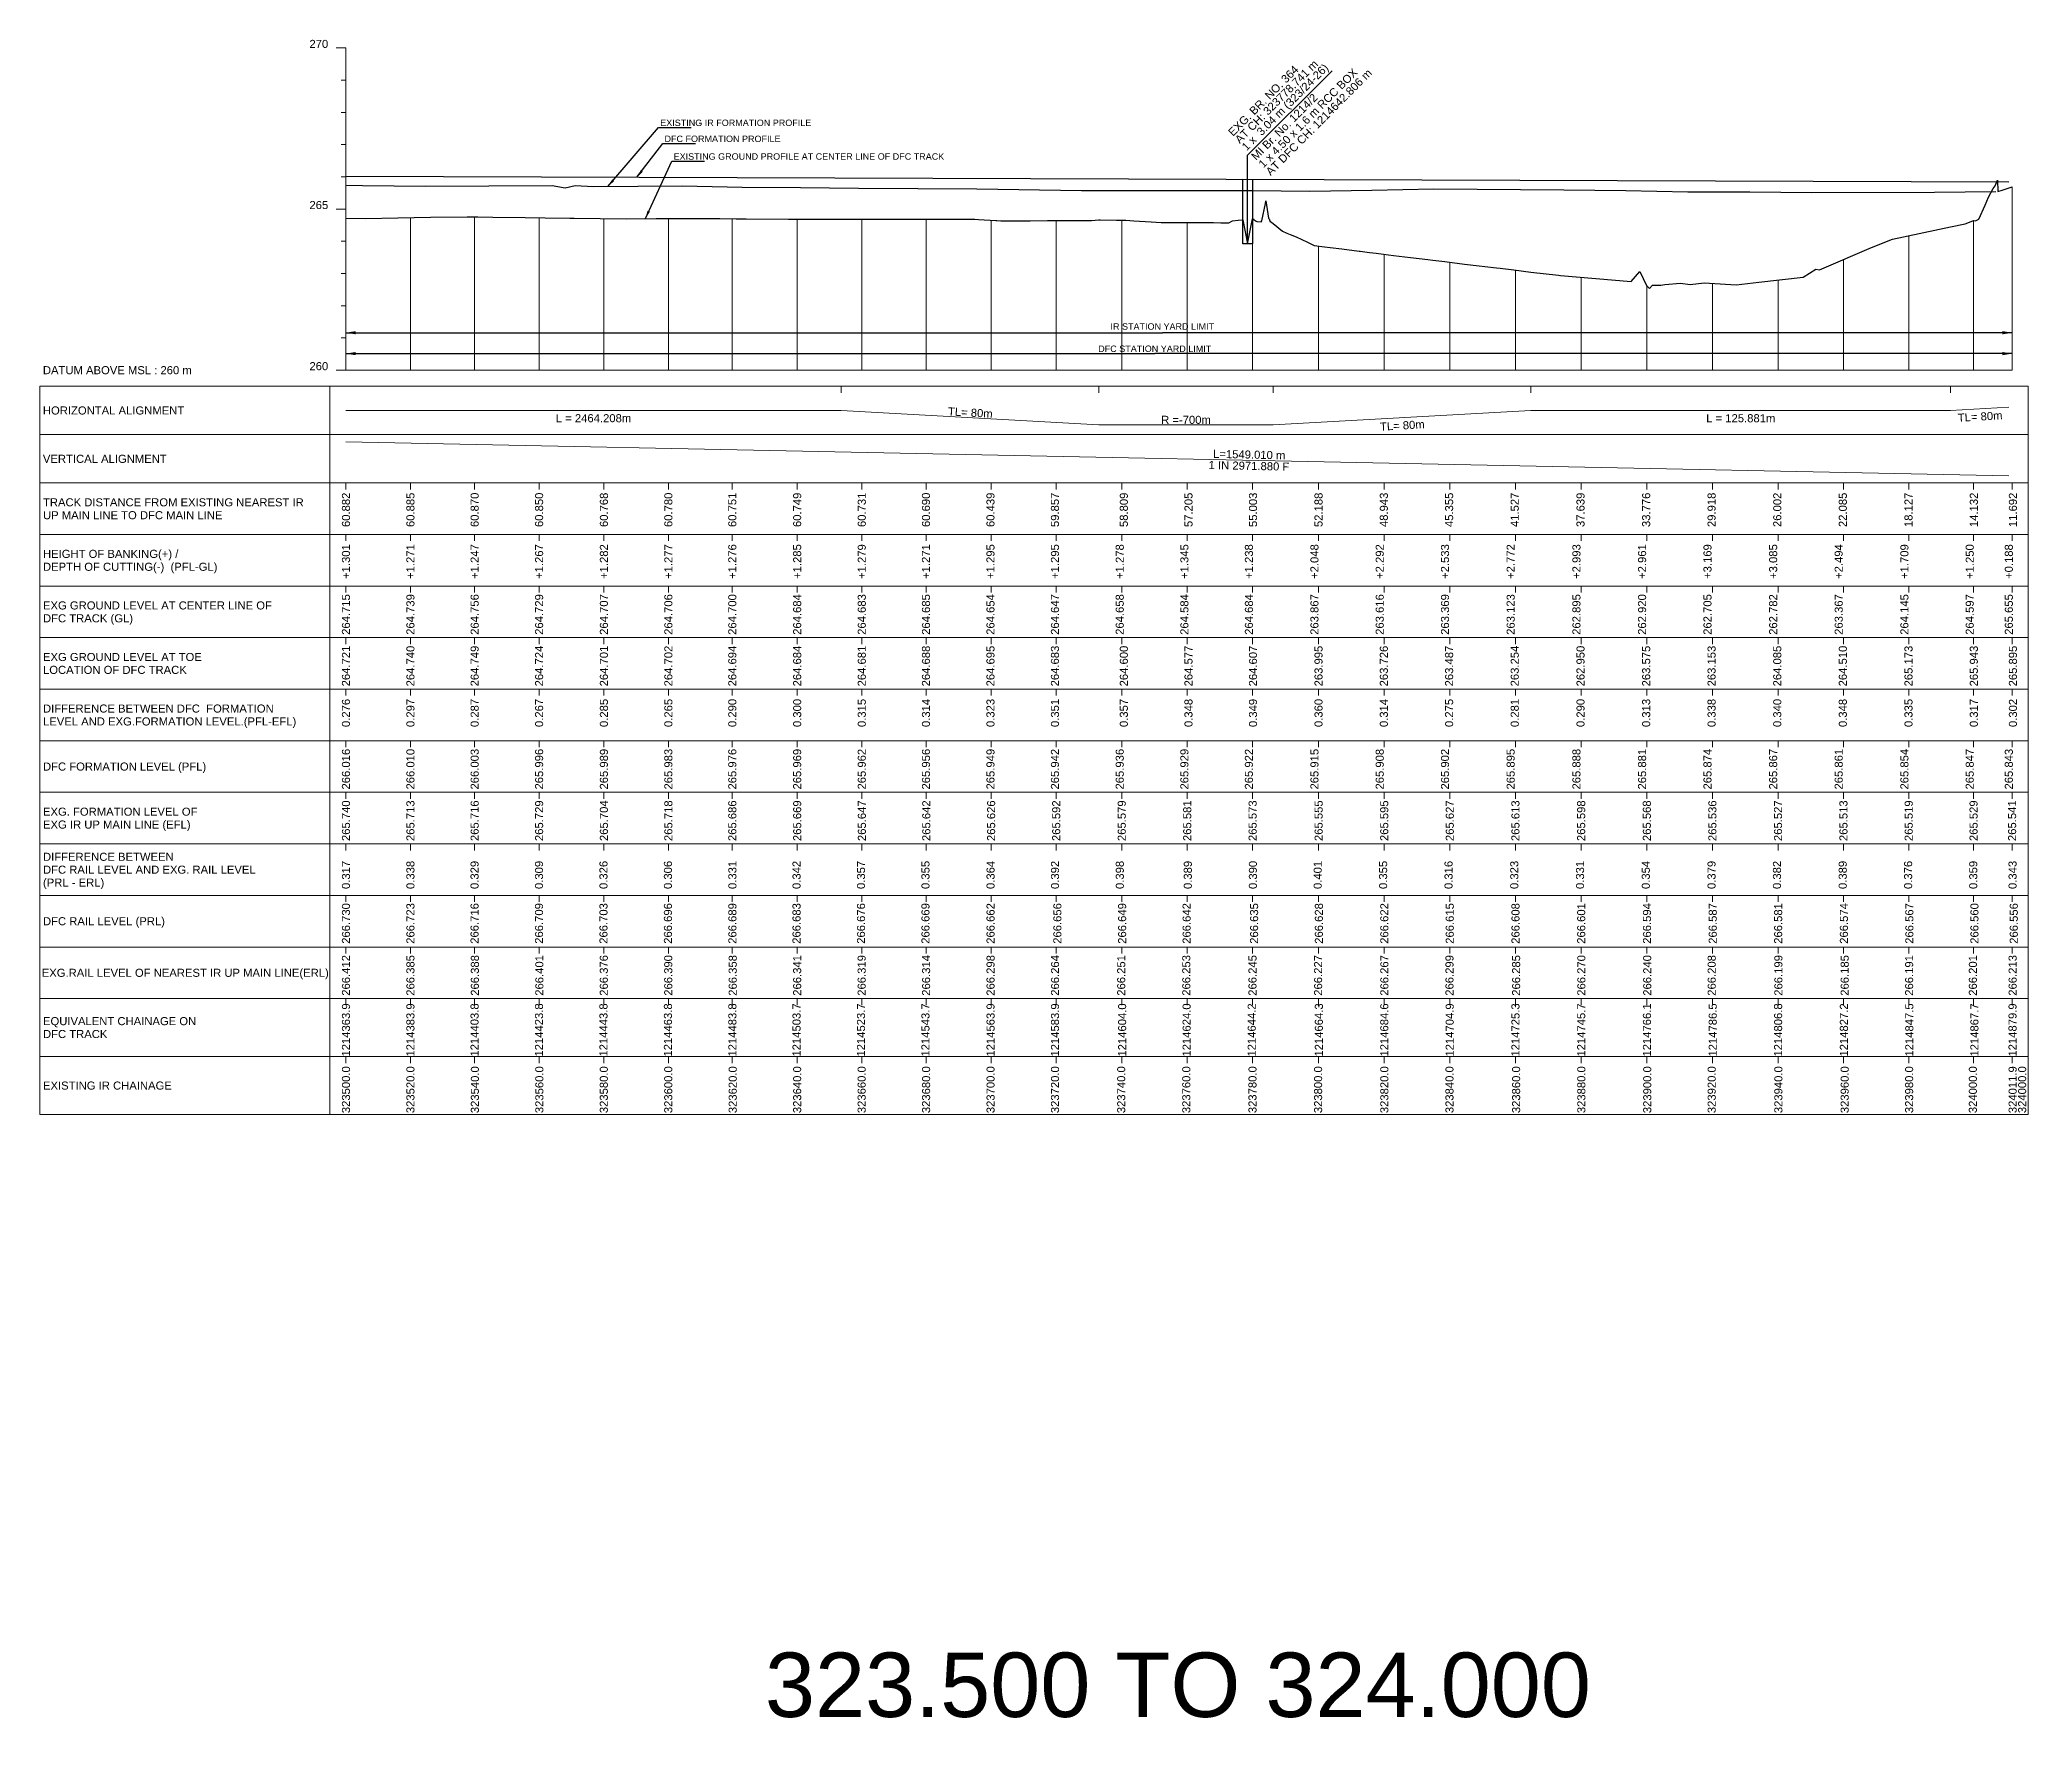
# Model space of a CAD drawing. Header units: metres. Extents: x 2905 to 23505, y -2719 to -1879.
# Drawn here: x 8905 to 9522, y -2428 to -1897 of the extents above; entities that cross this region are included whole.
import ezdxf
from ezdxf.enums import TextEntityAlignment as Align

# ---------------------------------------------------------------- set-up
doc = ezdxf.new("R2010")
doc.units = ezdxf.units.M
doc.header["$MEASUREMENT"] = 0
for name, color, linetype, lineweight in [('LS BRIDGE INDICATION', 10, 'Continuous', 30), ('LS CUT FILL', 10, 'Continuous', 0), ('LS DATUM', 7, 'Continuous', 0), ('LS DATUM X', 7, 'Continuous', 0), ('LS DATUM Y', 7, 'Continuous', 0), ('LS DIFF. EXG.RL & PRO. RL', 10, 'Continuous', 0), ('LS DIFF. PFL & EFL', 10, 'Continuous', 0), ('LS EXG FL', 7, 'Continuous', 0), ('LS EXG GL', 7, 'Continuous', 0), ('LS EXG GL AT PRO TOE', 7, 'Continuous', 0), ('LS EXG IR CH', 7, 'Continuous', 0), ('LS EXG RL', 7, 'Continuous', 0), ('LS EXG. FL', 7, 'Continuous', 0), ('LS EXG. GL', 7, 'Continuous', 0), ('LS EXG. GL AT PRO. TOE', 7, 'Continuous', 0), ('LS EXG. IR CH', 7, 'Continuous', 0), ('LS EXG. RL', 7, 'Continuous', 0), ('LS FRAME', 7, 'Continuous', 0), ('LS HORIZONTAL ALIGNMENT', 10, 'Continuous', 0), ('LS PFL-EFL', 10, 'Continuous', 0), ('LS PRL-ERL', 10, 'Continuous', 0), ('LS PRO FL', 10, 'Continuous', 0), ('LS PRO. CUT & FILL', 10, 'Continuous', 0), ('LS PRO. DFCC CH', 10, 'Continuous', 0), ('LS PRO. FL', 10, 'Continuous', 0), ('LS PRO. RL', 10, 'Continuous', 0), ('LS PROFILE EXG FL', 7, 'Continuous', 25), ('LS PROFILE EXG GL', 7, 'Continuous', 30), ('LS PROFILE PRO FL', 1, 'Continuous', 30), ('LS TICKS', 7, 'Continuous', 0), ('LS TRACK CENTER', 10, 'Continuous', 0), ("LS TRACK CENTER's", 10, 'Continuous', 0), ('LS VERTICAL ALIGNMENT', 10, 'Continuous', 0), ('Profile Grid', 7, 'Continuous', 0)]:
    doc.layers.add(name, color=color, linetype=linetype, lineweight=lineweight)
for name, color, linetype in [("LS BRIDGE'S", 7, 'Continuous'), ('ref text', 3, 'Continuous'), ('STATION YARD LIMIT IN LS', 7, 'Continuous')]:
    doc.layers.add(name, color=color, linetype=linetype)
doc.styles.get("Standard").update_dxf_attribs({"font": 'arial.ttf'})
doc.styles.add('Style-Arial', font='arial.ttf')
doc.styles.add('StyleArial', font='arial.ttf')
doc.dimstyles.get("Standard").update_dxf_attribs({"dimtxt": 5, "dimasz": 0.18, "dimexe": 0.18, "dimexo": 0.0625, "dimgap": 0.09, "dimtad": 0, "dimtih": 1, "dimtoh": 1, "dimdec": 4, "dimzin": 0, "dimdsep": 46, "dimtxsty": 'Standard', "dimcen": 0.09, "dimadec": 0, "dimazin": 0, "dimtfac": 1, "dimtdec": 4, "dimtofl": 0, "dimtmove": 0, "dimatfit": 3, "dimfxl": 1, "dimtolj": 1, "dimtzin": 0, "dimarcsym": 0})

msp = doc.modelspace()

# ---------------------------------------------------------------- texts
at = {"layer": "LS BRIDGE'S"}
for s, p in [('EXG. BR. NO. 364 ', (9275.23, -1927.6)), ('AT CH: 323778.741 m', (9277.34, -1929.85)), ('1 x  3.04 m (323/24-26)', (9279.44, -1932.11))]:
    msp.add_text(s, height=2.5, rotation=45.10341, dxfattribs=at).set_placement(p)
at = {"layer": "LS BRIDGE'S", "color": 10}
for s, p in [('1 x 4.50 x 1.6 m RCC BOX', (9284.65, -1937.43)), ('AT DFC CH: 1214642.806 m', (9286.92, -1939.8)), ('MI Br. No. 1214/2', (9282.38, -1935.06))]:
    msp.add_text(s, height=2.5, rotation=45.10341, dxfattribs=at).set_placement(p)
at = {"layer": 'LS CUT FILL', "color": 1, "lineweight": 0, "style": 'Style-Arial'}
for s, p in [('+1.301', (9000, -2054)), ('+1.271', (9020, -2054)), ('+1.247', (9039.93, -2054)), ('+1.267', (9059.93, -2054)), ('+1.282', (9080.03, -2054)), ('+1.277', (9100.03, -2054)), ('+1.276', (9119.87, -2054)), ('+1.285', (9140, -2054)), ('+1.279', (9160.04, -2054)), ('+1.271', (9179.96, -2054)), ('+1.295', (9199.97, -2054)), ('+1.295', (9219.98, -2054)), ('+1.278', (9240.08, -2054)), ('+1.345', (9260.14, -2054)), ('+1.238', (9280.16, -2054)), ('+2.048', (9300.49, -2054)), ('+2.292', (9320.75, -2054)), ('+2.533', (9341, -2054)), ('+2.772', (9361.37, -2054)), ('+2.993', (9381.78, -2054)), ('+2.961', (9402.15, -2054)), ('+3.169', (9422.44, -2054)), ('+3.085', (9442.82, -2054)), ('+2.494', (9463.15, -2054)), ('+1.709', (9483.54, -2054)), ('+1.250', (9503.81, -2054)), ('+0.188', (9515.94, -2054))]:
    msp.add_text(s, height=2.5, rotation=90, dxfattribs=at).set_placement(p, align=Align.MIDDLE_RIGHT)
at = {"layer": 'LS DATUM', "color": 7, "style": 'StyleArial'}
msp.add_text('DATUM ABOVE MSL : 260 m', height=2.5, rotation=0.00003, dxfattribs=at).set_placement((8905.97, -2000), align=Align.MIDDLE_LEFT)
at = {"layer": 'LS DATUM Y', "color": 7, "lineweight": 0, "style": 'Style-Arial'}
for s, p in [('270', (8994.5, -1900)), ('270', (8994.5, -1900)), ('265', (8994.5, -1950)), ('260', (8994.5, -2000))]:
    msp.add_text(s, height=2.5, dxfattribs=at).set_placement(p, align=Align.RIGHT)
at = {"layer": 'LS DIFF. EXG.RL & PRO. RL', "color": 10, "style": 'StyleArial'}
for s, p in [('DIFFERENCE BETWEEN ', (8906, -2151)), ('(PRL - ERL)', (8906, -2159)), ('DFC RAIL LEVEL AND EXG. RAIL LEVEL ', (8906, -2155))]:
    msp.add_text(s, height=2.5, rotation=0.00003, dxfattribs=at).set_placement(p, align=Align.MIDDLE_LEFT)
at = {"layer": 'LS DIFF. PFL & EFL', "color": 10, "style": 'StyleArial'}
for s, p in [('DIFFERENCE BETWEEN DFC  FORMATION ', (8906, -2105)), ('LEVEL AND EXG.FORMATION LEVEL.(PFL-EFL)', (8906, -2109))]:
    msp.add_text(s, height=2.5, rotation=0.00003, dxfattribs=at).set_placement(p, align=Align.MIDDLE_LEFT)
at = {"layer": 'LS EXG FL', "style": 'StyleArial'}
for s, p in [('EXG. FORMATION LEVEL OF', (8906, -2137)), ('EXG IR UP MAIN LINE (EFL)', (8906, -2141))]:
    msp.add_text(s, height=2.5, rotation=0.00003, dxfattribs=at).set_placement(p, align=Align.MIDDLE_LEFT)
at = {"layer": 'LS EXG GL', "lineweight": 0, "style": 'Style-Arial'}
for s, p in [('264.715', (9000, -2069.5)), ('264.739', (9020, -2069.5)), ('264.756', (9039.93, -2069.5)), ('264.729', (9059.93, -2069.5)), ('264.707', (9080.03, -2069.5)), ('264.706', (9100.03, -2069.5)), ('264.700', (9119.87, -2069.5)), ('264.684', (9140, -2069.5)), ('264.683', (9160.04, -2069.5)), ('264.685', (9179.96, -2069.5)), ('264.654', (9199.97, -2069.5)), ('264.647', (9219.98, -2069.5)), ('264.658', (9240.08, -2069.5)), ('264.584', (9260.14, -2069.5)), ('264.684', (9280.16, -2069.5)), ('263.867', (9300.49, -2069.5)), ('263.616', (9320.75, -2069.5)), ('263.369', (9341, -2069.5)), ('263.123', (9361.37, -2069.5)), ('262.895', (9381.78, -2069.5)), ('262.920', (9402.15, -2069.5)), ('262.705', (9422.44, -2069.5)), ('262.782', (9442.82, -2069.5)), ('263.367', (9463.15, -2069.5)), ('264.145', (9483.54, -2069.5)), ('264.597', (9503.81, -2069.5)), ('265.655', (9515.94, -2069.5))]:
    msp.add_text(s, height=2.5, rotation=90, dxfattribs=at).set_placement(p, align=Align.MIDDLE_RIGHT)
at = {"layer": 'LS EXG GL AT PRO TOE', "color": 7, "style": 'StyleArial'}
for s, p in [('EXG GROUND LEVEL AT TOE', (8906, -2089)), ('LOCATION OF DFC TRACK', (8906, -2093))]:
    msp.add_text(s, height=2.5, rotation=0.00003, dxfattribs=at).set_placement(p, align=Align.MIDDLE_LEFT)
at = {"layer": 'LS EXG IR CH', "style": 'Style-Arial'}
for s, p in [('323500.0', (9000, -2216)), ('323520.0', (9020, -2216)), ('323540.0', (9040, -2216)), ('323560.0', (9060, -2216)), ('323580.0', (9080, -2216)), ('323600.0', (9100, -2216)), ('323620.0', (9120, -2216)), ('323640.0', (9140, -2216)), ('323660.0', (9160, -2216)), ('323680.0', (9180, -2216)), ('323700.0', (9200, -2216)), ('323720.0', (9220, -2216)), ('323740.0', (9240.54, -2216)), ('323760.0', (9260.73, -2216)), ('323780.0', (9281.27, -2216)), ('323800.0', (9301.63, -2216)), ('323820.0', (9322.18, -2216)), ('323840.0', (9342.39, -2216)), ('323860.0', (9363.07, -2216)), ('323880.0', (9383.3, -2216)), ('323900.0', (9403.75, -2216)), ('323920.0', (9423.75, -2216)), ('323940.0', (9444.44, -2216)), ('323960.0', (9465.01, -2216)), ('323980.0', (9485.01, -2216)), ('324000.0', (9504.78, -2216)), ('324011.9', (9517.12, -2216)), ('324000.0', (9520.08, -2216))]:
    msp.add_text(s, height=2.5, rotation=90, dxfattribs=at).set_placement(p, align=Align.MIDDLE_RIGHT)
at = {"layer": 'LS EXG RL', "style": 'Style-Arial'}
for s, p in [('266.412', (9000, -2181.5)), ('266.385', (9020, -2181.5)), ('266.388', (9040, -2181.5)), ('266.401', (9060, -2181.5)), ('266.376', (9080, -2181.5)), ('266.390', (9100, -2181.5)), ('266.358', (9120, -2181.5)), ('266.341', (9140, -2181.5)), ('266.319', (9160, -2181.5)), ('266.314', (9180, -2181.5)), ('266.298', (9200, -2181.5)), ('266.264', (9220, -2181.5)), ('266.251', (9240.54, -2181.5)), ('266.253', (9260.73, -2181.5)), ('266.245', (9281.27, -2181.5)), ('266.227', (9301.63, -2181.5)), ('266.267', (9322.18, -2181.5)), ('266.299', (9342.39, -2181.5)), ('266.285', (9363.07, -2181.5)), ('266.270', (9383.3, -2181.5)), ('266.240', (9403.75, -2181.5)), ('266.208', (9423.75, -2181.5)), ('266.199', (9444.44, -2181.5)), ('266.185', (9465.01, -2181.5)), ('266.191', (9485.01, -2181.5)), ('266.201', (9504.78, -2181.5)), ('266.213', (9517.12, -2181.5))]:
    msp.add_text(s, height=2.5, rotation=90, dxfattribs=at).set_placement(p, align=Align.MIDDLE_RIGHT)
at = {"layer": 'LS EXG. FL'}
for s, p in [('265.740', (9000, -2133.5)), ('265.713', (9020, -2133.5)), ('265.716', (9039.93, -2133.5)), ('265.729', (9059.93, -2133.5)), ('265.704', (9080.03, -2133.5)), ('265.718', (9100.03, -2133.5)), ('265.686', (9119.87, -2133.5)), ('265.669', (9140.01, -2133.5)), ('265.647', (9160.07, -2133.5)), ('265.642', (9180.06, -2133.5)), ('265.626', (9200.18, -2133.5)), ('265.592', (9220.37, -2133.5)), ('265.579', (9240.7, -2133.5)), ('265.581', (9261.02, -2133.5)), ('265.573', (9281.31, -2133.5)), ('265.555', (9301.79, -2133.5)), ('265.595', (9322.15, -2133.5)), ('265.627', (9342.48, -2133.5)), ('265.613', (9362.85, -2133.5)), ('265.598', (9383.25, -2133.5)), ('265.568', (9403.62, -2133.5)), ('265.536', (9423.96, -2133.5)), ('265.527', (9444.33, -2133.5)), ('265.513', (9464.63, -2133.5)), ('265.519', (9484.87, -2133.5)), ('265.529', (9505, -2133.5)), ('265.541', (9516.96, -2133.5))]:
    msp.add_text(s, height=2.5, rotation=90, dxfattribs=at).set_placement(p, align=Align.MIDDLE_RIGHT)
at = {"layer": 'LS EXG. GL', "color": 7, "style": 'StyleArial'}
for s, p in [('EXG GROUND LEVEL AT CENTER LINE OF ', (8906, -2073)), ('DFC TRACK (GL)', (8906, -2077))]:
    msp.add_text(s, height=2.5, rotation=0.00003, dxfattribs=at).set_placement(p, align=Align.MIDDLE_LEFT)
at = {"layer": 'LS EXG. GL AT PRO. TOE'}
for s, p in [('264.721', (9000, -2085.5)), ('264.740', (9020, -2085.5)), ('264.749', (9039.93, -2085.5)), ('264.724', (9059.93, -2085.5)), ('264.701', (9080.03, -2085.5)), ('264.702', (9100.03, -2085.5)), ('264.694', (9119.87, -2085.5)), ('264.684', (9140, -2085.5)), ('264.681', (9160.04, -2085.5)), ('264.688', (9179.96, -2085.5)), ('264.695', (9199.97, -2085.5)), ('264.683', (9219.98, -2085.5)), ('264.600', (9241.35, -2085.5)), ('264.577', (9261.41, -2085.5)), ('264.607', (9281.43, -2085.5)), ('263.995', (9301.76, -2085.5)), ('263.726', (9322.02, -2085.5)), ('263.487', (9342.28, -2085.5)), ('263.254', (9362.64, -2085.5)), ('262.950', (9383.05, -2085.5)), ('263.575', (9403.42, -2085.5)), ('263.153', (9423.71, -2085.5)), ('264.085', (9444.09, -2085.5)), ('264.510', (9464.43, -2085.5)), ('265.173', (9484.81, -2085.5)), ('265.943', (9505.08, -2085.5)), ('265.895', (9517.21, -2085.5))]:
    msp.add_text(s, height=2.5, rotation=90, dxfattribs=at).set_placement(p, align=Align.MIDDLE_RIGHT)
at = {"layer": 'LS EXG. IR CH', "style": 'StyleArial'}
msp.add_text('EXISTING IR CHAINAGE', height=2.5, rotation=0.00003, dxfattribs=at).set_placement((8906, -2222), align=Align.MIDDLE_LEFT)
at = {"layer": 'LS EXG. RL', "style": 'StyleArial'}
msp.add_text('EXG.RAIL LEVEL OF NEAREST IR UP MAIN LINE(ERL)', height=2.5, rotation=0.00003, dxfattribs=at).set_placement((8905.61, -2187), align=Align.MIDDLE_LEFT)
at = {"layer": 'LS HORIZONTAL ALIGNMENT', "style": 'StyleArial'}
msp.add_text('HORIZONTAL ALIGNMENT', height=2.5, rotation=0.00003, dxfattribs=at).set_placement((8905.97, -2012.5), align=Align.MIDDLE_LEFT)
at = {"layer": 'LS HORIZONTAL ALIGNMENT', "lineweight": 0, "char_height": 2.5, "attachment_point": 5, "line_spacing_factor": 0.6, "style": 'Style-Arial'}
for s, insert in [('L = 2464.208m', (9076.81, -2014.92)), ('R =-700m', (9260.64, -2015.42)), ('L = 125.881m', (9432.77, -2014.92))]:
    msp.add_mtext(s, dxfattribs=dict(at, insert=insert))
for insert, rotation in [((9193.73, -2013.17), 356.78051), ((9327.76, -2017.16), 3.21949), ((9507.03, -2014.4), 3.23641)]:
    msp.add_mtext('TL= 80m', dxfattribs=dict(at, insert=insert, rotation=rotation))
at = {"layer": 'LS PFL-EFL'}
for s, p in [('0.276', (9000, -2102)), ('0.297', (9020, -2102)), ('0.287', (9039.93, -2102)), ('0.267', (9059.93, -2102)), ('0.285', (9080.03, -2102)), ('0.265', (9100.03, -2102)), ('0.290', (9119.87, -2102)), ('0.300', (9140, -2102)), ('0.315', (9160.04, -2102)), ('0.314', (9179.96, -2102)), ('0.323', (9199.97, -2102)), ('0.351', (9219.98, -2102)), ('0.357', (9241.35, -2102)), ('0.348', (9261.41, -2102)), ('0.349', (9281.43, -2102)), ('0.360', (9301.76, -2102)), ('0.314', (9322.02, -2102)), ('0.275', (9342.28, -2102)), ('0.281', (9362.64, -2102)), ('0.290', (9383.05, -2102)), ('0.313', (9403.42, -2102)), ('0.338', (9423.71, -2102)), ('0.340', (9444.09, -2102)), ('0.348', (9464.43, -2102)), ('0.335', (9484.81, -2102)), ('0.317', (9505.08, -2102)), ('0.302', (9517.21, -2102))]:
    msp.add_text(s, height=2.5, rotation=90, dxfattribs=at).set_placement(p, align=Align.MIDDLE_RIGHT)
at = {"layer": 'LS PRL-ERL'}
for s, p in [('0.317', (9001.25, -2161)), ('0.338', (9021.25, -2161)), ('0.329', (9041.15, -2161)), ('0.309', (9061.15, -2161)), ('0.326', (9081.15, -2161)), ('0.306', (9101.15, -2161)), ('0.331', (9121.15, -2161)), ('0.342', (9141.05, -2161)), ('0.357', (9161.05, -2161)), ('0.355', (9181.05, -2161)), ('0.364', (9201.25, -2161)), ('0.392', (9221.25, -2161)), ('0.398', (9241.35, -2161)), ('0.389', (9262.45, -2161)), ('0.390', (9282.65, -2161)), ('0.401', (9302.75, -2161)), ('0.355', (9323.05, -2161)), ('0.316', (9343.35, -2161)), ('0.323', (9363.75, -2161)), ('0.331', (9384.15, -2161)), ('0.354', (9404.55, -2161)), ('0.379', (9424.95, -2161)), ('0.382', (9445.25, -2161)), ('0.389', (9465.65, -2161)), ('0.376', (9485.95, -2161)), ('0.359', (9506.15, -2161)), ('0.343', (9518.35, -2161))]:
    msp.add_text(s, height=2.5, rotation=90, dxfattribs=at).set_placement(p)
at = {"layer": 'LS PRO FL', "color": 1, "lineweight": 0, "style": 'Style-Arial'}
for s, p in [('266.016', (9000, -2117.5)), ('266.010', (9020, -2117.5)), ('266.003', (9039.93, -2117.5)), ('265.996', (9059.93, -2117.5)), ('265.989', (9080.03, -2117.5)), ('265.983', (9100.03, -2117.5)), ('265.976', (9119.87, -2117.5)), ('265.969', (9140, -2117.5)), ('265.962', (9160.04, -2117.5)), ('265.956', (9179.96, -2117.5)), ('265.949', (9199.97, -2117.5)), ('265.942', (9219.98, -2117.5)), ('265.936', (9240.08, -2117.5)), ('265.929', (9260.14, -2117.5)), ('265.922', (9280.16, -2117.5)), ('265.915', (9300.49, -2117.5)), ('265.908', (9320.75, -2117.5)), ('265.902', (9341, -2117.5)), ('265.895', (9361.37, -2117.5)), ('265.888', (9381.78, -2117.5)), ('265.881', (9402.15, -2117.5)), ('265.874', (9422.44, -2117.5)), ('265.867', (9442.82, -2117.5)), ('265.861', (9463.15, -2117.5)), ('265.854', (9483.54, -2117.5)), ('265.847', (9503.81, -2117.5)), ('265.843', (9515.94, -2117.5))]:
    msp.add_text(s, height=2.5, rotation=90, dxfattribs=at).set_placement(p, align=Align.MIDDLE_RIGHT)
at = {"layer": 'LS PRO. CUT & FILL', "color": 10, "style": 'StyleArial'}
for s, p in [('HEIGHT OF BANKING(+) /', (8906, -2057)), ('DEPTH OF CUTTING(-)  (PFL-GL)', (8906, -2061))]:
    msp.add_text(s, height=2.5, rotation=0.00003, dxfattribs=at).set_placement(p, align=Align.MIDDLE_LEFT)
at = {"layer": 'LS PRO. DFCC CH', "color": 10, "style": 'Style-Arial'}
for s, p in [('EQUIVALENT CHAINAGE ON ', (8906, -2202)), ('DFC TRACK', (8906, -2206))]:
    msp.add_text(s, height=2.5, rotation=0.00003, dxfattribs=at).set_placement(p, align=Align.MIDDLE_LEFT)
at = {"layer": 'LS PRO. DFCC CH'}
for s, p in [('1214363.9', (9001.25, -2213)), ('1214383.9', (9021.25, -2213)), ('1214403.8', (9041.15, -2213)), ('1214423.8', (9061.15, -2213)), ('1214443.8', (9081.15, -2213)), ('1214463.8', (9101.15, -2213)), ('1214483.8', (9121.15, -2213)), ('1214503.7', (9141.05, -2213)), ('1214523.7', (9161.05, -2213)), ('1214543.7', (9181.05, -2213)), ('1214563.9', (9201.25, -2213)), ('1214583.9', (9221.25, -2213)), ('1214604.0', (9242.08, -2213)), ('1214624.0', (9262.08, -2213)), ('1214644.2', (9282.28, -2213)), ('1214664.3', (9303.11, -2213)), ('1214684.6', (9323.41, -2213)), ('1214704.9', (9343.71, -2213)), ('1214725.3', (9364.11, -2213)), ('1214745.7', (9384.51, -2213)), ('1214766.1', (9404.91, -2213)), ('1214786.5', (9425.31, -2213)), ('1214806.8', (9445.61, -2213)), ('1214827.2', (9466.01, -2213)), ('1214847.5', (9486.31, -2213)), ('1214867.7', (9506.51, -2213)), ('1214879.9', (9518.34, -2213))]:
    msp.add_text(s, height=2.5, rotation=90, dxfattribs=at).set_placement(p)
at = {"layer": 'LS PRO. FL', "color": 10, "style": 'StyleArial'}
msp.add_text('DFC FORMATION LEVEL (PFL) ', height=2.5, rotation=0.00003, dxfattribs=at).set_placement((8906, -2123), align=Align.MIDDLE_LEFT)
at = {"layer": 'LS PRO. RL'}
for s, p in [('266.730', (9001.25, -2178)), ('266.723', (9021.25, -2178)), ('266.716', (9041.15, -2178)), ('266.703', (9081.15, -2178)), ('266.696', (9101.15, -2178)), ('266.683', (9141.05, -2178)), ('266.676', (9161.05, -2178)), ('266.656', (9221.98, -2178)), ('266.635', (9283.02, -2178)), ('266.628', (9303.12, -2178)), ('266.615', (9343.72, -2178)), ('266.608', (9364.12, -2178)), ('266.594', (9404.92, -2178)), ('266.574', (9466.02, -2178)), ('266.560', (9506.52, -2178)), ('266.556', (9518.72, -2178)), ('266.709', (9061.15, -2178)), ('266.689', (9121.15, -2178)), ('266.669', (9181.05, -2178)), ('266.662', (9201.25, -2178)), ('266.649', (9242.08, -2178)), ('266.642', (9262.08, -2178)), ('266.622', (9323.42, -2178)), ('266.601', (9384.52, -2178)), ('266.587', (9425.32, -2178)), ('266.581', (9445.62, -2178)), ('266.567', (9486.32, -2178))]:
    msp.add_text(s, height=2.5, rotation=90, dxfattribs=at).set_placement(p)
at = {"layer": 'LS PRO. RL', "color": 10, "style": 'StyleArial'}
msp.add_text('DFC RAIL LEVEL (PRL)', height=2.5, rotation=0.00003, dxfattribs=at).set_placement((8906, -2171), align=Align.MIDDLE_LEFT)
at = {"layer": 'LS PROFILE EXG FL', "color": 7, "linetype": 'Continuous', "lineweight": 0, "style": 'Style-Arial'}
msp.add_text('EXISTING IR FORMATION PROFILE', height=2, dxfattribs=at).set_placement((9097.51, -1924.23))
at = {"layer": 'LS PROFILE EXG GL', "color": 7, "lineweight": 0, "style": 'Style-Arial'}
msp.add_text('EXISTING GROUND PROFILE AT CENTER LINE OF DFC TRACK', height=2, dxfattribs=at).set_placement((9101.66, -1934.69, 0))
at = {"layer": 'LS PROFILE PRO FL', "style": 'Style-Arial'}
msp.add_text(' DFC FORMATION PROFILE', height=2, dxfattribs=at).set_placement((9098.06, -1929.21, 0))
at = {"layer": 'LS TRACK CENTER'}
for s, p in [('60.882', (9000, -2038)), ('60.885', (9020, -2038)), ('60.870', (9039.93, -2038)), ('60.850', (9059.93, -2038)), ('60.768', (9080.03, -2038)), ('60.780', (9100.03, -2038)), ('60.751', (9119.87, -2038)), ('60.749', (9140, -2038)), ('60.731', (9160.04, -2038)), ('60.690', (9179.96, -2038)), ('60.439', (9199.97, -2038)), ('59.857', (9219.98, -2038)), ('58.809', (9241.35, -2038)), ('57.205', (9261.41, -2038)), ('55.003', (9281.43, -2038)), ('52.188', (9301.76, -2038)), ('48.943', (9322.02, -2038)), ('45.355', (9342.28, -2038)), ('41.527', (9362.64, -2038)), ('37.639', (9383.05, -2038)), ('33.776', (9403.42, -2038)), ('29.918', (9423.71, -2038)), ('26.002', (9444.09, -2038)), ('22.085', (9464.43, -2038)), ('18.127', (9484.81, -2038)), ('14.132', (9505.08, -2038)), ('11.692', (9517.21, -2038))]:
    msp.add_text(s, height=2.5, rotation=90, dxfattribs=at).set_placement(p, align=Align.MIDDLE_RIGHT)
at = {"layer": "LS TRACK CENTER's", "color": 10, "style": 'StyleArial'}
for s, p in [('TRACK DISTANCE FROM EXISTING NEAREST IR ', (8906, -2041)), ('UP MAIN LINE TO DFC MAIN LINE', (8906, -2045))]:
    msp.add_text(s, height=2.5, rotation=0.00003, dxfattribs=at).set_placement(p, align=Align.MIDDLE_LEFT)
at = {"layer": 'LS VERTICAL ALIGNMENT', "style": 'StyleArial'}
msp.add_text('VERTICAL ALIGNMENT', height=2.5, rotation=0.00003, dxfattribs=at).set_placement((8905.97, -2027.5), align=Align.MIDDLE_LEFT)
at = {"layer": 'LS VERTICAL ALIGNMENT', "lineweight": 0, "insert": (9280.22, -2027.95), "char_height": 2.5, "attachment_point": 5, "rotation": 358.79708, "line_spacing_factor": 0.84, "style": 'Style-Arial'}
msp.add_mtext('L=1549.010 m\\P1 IN 2971.880 F', dxfattribs=at)
at = {"layer": 'ref text', "color": 3, "insert": (9130, -2418.23), "char_height": 20, "width": 256.3165, "attachment_point": 7, "bg_fill": 3, "box_fill_scale": 1.5, "bg_fill_color": 256, "bg_fill_transparency": 0}
msp.add_mtext('323.500 TO 324.000', dxfattribs=at)
at = {"layer": 'STATION YARD LIMIT IN LS', "lineweight": 15, "insert": (9253.28, -1986.46), "char_height": 2, "width": 33.6298, "attachment_point": 5, "rotation": 0.00003, "line_spacing_factor": 0.84, "style": 'Style-Arial'}
msp.add_mtext('IR STATION YARD LIMIT', dxfattribs=at)
at = {"layer": 'STATION YARD LIMIT IN LS', "color": 10, "lineweight": 15, "insert": (9250.95, -1993.36), "char_height": 2, "attachment_point": 5, "rotation": 0.00003, "line_spacing_factor": 0.84, "style": 'Style-Arial'}
msp.add_mtext('DFC STATION YARD LIMIT', dxfattribs=at)

# ---------------------------------------------------------------- linework, layer by layer
at = {"layer": 'LS BRIDGE INDICATION'}
msp.add_lwpolyline([(9278.24, -1940.77), (9281.29, -1940.78), (9281.29, -1960.82), (9278.24, -1960.82)], close=True, dxfattribs=at)
at = {"layer": "LS BRIDGE'S"}
msp.add_lwpolyline([(9279.76, -1960.82), (9279.76, -1933.29), (9305.97, -1907.08)], dxfattribs=at)
at = {"layer": 'LS DATUM X', "color": 7, "linetype": 'Continuous', "lineweight": 0}
msp.add_line((9000, -2000), (9516.96, -2000), dxfattribs=at)
at = {"layer": 'LS DATUM Y', "color": 7, "linetype": 'Continuous', "lineweight": 0}
for p, q in [((8997, -1900), (9000, -1900)), ((8997, -1900), (9000, -1900)), ((9000, -2000), (9000, -1900)), ((8998.5, -1910), (9000, -1910)), ((8998.5, -1920), (9000, -1920)), ((8998.5, -1930), (9000, -1930)), ((8998.5, -1940), (9000, -1940)), ((8997, -1950), (9000, -1950)), ((8998.5, -1960), (9000, -1960)), ((8998.5, -1970), (9000, -1970)), ((8998.5, -1980), (9000, -1980)), ((8998.5, -1990), (9000, -1990)), ((8997, -2000), (9000, -2000))]:
    msp.add_line(p, q, dxfattribs=at)
at = {"layer": 'LS FRAME'}
for points in [[(8995, -2231), (8905, -2231), (8905, -2005)], [(8905, -2005), (8995, -2005)], [(8995, -2020), (8905, -2020)], [(8995, -2035), (8905, -2035)], [(8995, -2051), (8905, -2051)], [(8905, -2051), (8995, -2051)], [(8995, -2067), (8905, -2067)], [(8905, -2067), (8995, -2067)], [(8995, -2083), (8905, -2083)], [(8905, -2083), (8995, -2083)], [(8995, -2099), (8905, -2099)], [(8995, -2115), (8905, -2115)], [(8905, -2115), (8995, -2115)], [(8995, -2131), (8905, -2131)], [(8905, -2131), (8995, -2131)], [(8995, -2147), (8905, -2147)], [(8905, -2147), (8995, -2147)], [(8995, -2163), (8905, -2163)], [(8905, -2163), (8995, -2163)], [(8995, -2179), (8905, -2179)], [(8995, -2195), (8905, -2195)], [(8995, -2213), (8905, -2213)]]:
    msp.add_lwpolyline(points, dxfattribs=at)
at = {"layer": 'LS FRAME', "color": 7, "linetype": 'Continuous', "lineweight": 0, "flags": 128}
for points in [[(8995, -2020), (9521.96, -2020), (9521.96, -2005), (8995, -2005), (8995, -2020)], [(8995, -2035), (9521.96, -2035), (9521.96, -2020), (8995, -2020), (8995, -2035)], [(8995, -2051), (9521.96, -2051), (9521.96, -2035), (8995, -2035), (8995, -2051)], [(8995, -2067), (9521.96, -2067), (9521.96, -2051), (8995, -2051), (8995, -2067)], [(8995, -2083), (9521.96, -2083), (9521.96, -2067), (8995, -2067), (8995, -2083)], [(8995, -2099), (9521.96, -2099), (9521.96, -2083), (8995, -2083), (8995, -2099)], [(8995, -2115), (9521.96, -2115), (9521.96, -2099), (8995, -2099), (8995, -2115)], [(8995, -2131), (9521.96, -2131), (9521.96, -2115), (8995, -2115), (8995, -2131)], [(8995, -2147), (9521.96, -2147), (9521.96, -2131), (8995, -2131), (8995, -2147)], [(8995, -2163), (9521.96, -2163), (9521.96, -2147), (8995, -2147), (8995, -2163)], [(8995, -2179), (9521.96, -2179), (9521.96, -2163), (8995, -2163), (8995, -2179)], [(8995, -2195), (9521.96, -2195), (9521.96, -2179), (8995, -2179), (8995, -2195)], [(8995, -2213), (9521.96, -2213), (9521.96, -2195), (8995, -2195), (8995, -2213)], [(8995, -2231), (9521.96, -2231), (9521.96, -2213), (8995, -2213), (8995, -2231)]]:
    msp.add_lwpolyline(points, close=True, dxfattribs=at)
at = {"layer": 'LS FRAME', "color": 7, "linetype": 'Continuous', "lineweight": 0}
msp.add_3dface([(8995, -2099), (8915, -2099), (8915, -2099)], dxfattribs=at)
at = {"layer": 'LS HORIZONTAL ALIGNMENT', "lineweight": 0, "flags": 128}
msp.add_lwpolyline([(9000, -2012.5), (9153.62, -2012.5), (9153.62, -2012.5), (9233.62, -2017), (9233.62, -2017), (9287.65, -2017), (9287.65, -2017), (9367.65, -2012.5), (9367.65, -2012.5), (9497.89, -2012.5), (9497.89, -2012.5), (9515.94, -2011.48)], dxfattribs=at)
at = {"layer": 'LS PROFILE EXG FL'}
msp.add_lwpolyline([(9000, -1942.6), (9005.16, -1942.66), (9024.76, -1942.94), (9044.36, -1942.82), (9063.96, -1942.69), (9068.06, -1943.36), (9071.13, -1942.66), (9076.82, -1942.98), (9090.57, -1942.89), (9104.32, -1942.8), (9113.65, -1943), (9122.97, -1943.21), (9141.02, -1943.32), (9159.07, -1943.53), (9177.41, -1943.57), (9195.76, -1943.67), (9228.21, -1944.23), (9263.46, -1944.19), (9281.26, -1944.28), (9299.06, -1944.47), (9318.29, -1944.09), (9337.53, -1943.72), (9377.83, -1943.99), (9397.1, -1944.27), (9416.38, -1944.63), (9435.62, -1944.69), (9454.87, -1944.89), (9492.85, -1944.78), (9511.89, -1944.59)], dxfattribs=at)
at = {"layer": 'LS PROFILE EXG GL', "flags": 128}
msp.add_lwpolyline([(9000, -1952.85), (9006.08, -1952.89), (9016.06, -1952.7), (9026.22, -1952.47), (9037.66, -1952.46), (9039.36, -1952.43), (9040.9, -1952.44), (9045.53, -1952.51), (9055.57, -1952.65), (9061.81, -1952.73), (9069.5, -1952.84), (9070.06, -1952.85), (9070.8, -1952.86), (9086.92, -1952.98), (9096.23, -1952.95), (9108.2, -1952.91), (9109.46, -1952.9), (9111.34, -1952.92), (9116.05, -1952.97), (9121.09, -1953.02), (9124.15, -1953.04), (9137.31, -1953.15), (9143.63, -1953.17), (9153.62, -1953.18), (9156.63, -1953.18), (9158.47, -1953.17), (9158.96, -1953.17), (9159.06, -1953.17), (9164.29, -1953.18), (9168.94, -1953.18), (9169.62, -1953.17), (9170.91, -1953.16), (9174.96, -1953.17), (9175.67, -1953.17), (9180.29, -1953.15), (9184.48, -1953.13), (9185.62, -1953.13), (9190.08, -1953.15), (9190.96, -1953.16), (9195.08, -1953.17), (9196.29, -1953.24), (9201.62, -1953.56), (9202, -1953.58), (9203.24, -1953.64), (9203.99, -1953.65), (9206.96, -1953.67), (9207.38, -1953.67), (9212.29, -1953.6), (9217.62, -1953.52), (9218.3, -1953.51), (9222.96, -1953.55), (9226.41, -1953.58), (9228.29, -1953.57), (9231.29, -1953.57), (9233.62, -1953.36), (9233.96, -1953.33), (9239.03, -1953.4), (9242, -1953.45), (9244.43, -1953.6), (9249.83, -1953.94), (9252.97, -1954.14), (9255.23, -1954.15), (9259.71, -1954.16), (9260.64, -1954.16), (9260.64, -1954.16), (9266.04, -1954.15), (9269.14, -1954.15), (9271.44, -1954.23), (9273.97, -1954.32), (9275.06, -1953.66), (9276.85, -1953.49), (9278.24, -1953.35), (9279.76, -1960.82), (9281.29, -1953.05), (9281.59, -1953.02), (9281.69, -1953.23), (9282.25, -1953.63), (9282.62, -1953.91), (9283.99, -1953.94), (9284.17, -1953.61), (9285.26, -1948.3), (9285.44, -1947.42), (9286.28, -1952.8), (9286.44, -1953.05), (9286.79, -1953.93), (9286.81, -1953.81), (9287.65, -1954.48), (9290.61, -1956.86), (9291.9, -1957.47), (9292.98, -1957.91), (9294.78, -1958.64), (9298.32, -1960.32), (9300.41, -1961.32), (9303.65, -1961.72), (9305.4, -1961.94), (9308.98, -1962.39), (9314.32, -1963.05), (9314.66, -1963.09), (9317.58, -1963.45), (9319.65, -1963.71), (9321.87, -1963.98), (9324.98, -1964.36), (9330.32, -1965.01), (9335.65, -1965.66), (9337.24, -1965.85), (9340.98, -1966.31), (9342.38, -1966.48), (9346.32, -1966.96), (9347.05, -1967.05), (9351.65, -1967.6), (9353.36, -1967.81), (9356.98, -1968.24), (9358.14, -1968.38), (9362.32, -1968.89), (9367.65, -1969.53), (9376.25, -1970.56), (9376.85, -1970.63), (9376.89, -1970.64), (9398.8, -1972.47), (9401.49, -1969.36), (9403.48, -1973.74), (9404.43, -1974.63), (9405.36, -1973.66), (9407.97, -1973.57), (9409.21, -1973.46), (9414.03, -1973.04), (9417.05, -1973.43), (9421.43, -1972.89), (9431.32, -1973.54), (9438.35, -1972.68), (9452.11, -1971.14), (9456.11, -1968.69), (9457.19, -1968.9), (9473.29, -1961.95), (9479.84, -1959.33), (9497.89, -1955.53), (9502.35, -1954.59), (9503.22, -1954.25), (9505.01, -1953.57), (9505.64, -1953.6), (9506.63, -1953.17), (9508.55, -1948.83), (9509.66, -1946.35), (9511.1, -1943.59), (9511.66, -1942.78), (9512.44, -1941.05), (9512.5, -1944.55), (9513.89, -1944.11), (9516.96, -1943.13)], dxfattribs=at)
at = {"layer": 'LS PROFILE PRO FL'}
msp.add_lwpolyline([(9000, -1939.84), (9515.94, -1941.57)], dxfattribs=at)
at = {"layer": 'LS TICKS', "color": 7, "linetype": 'Continuous', "lineweight": 0, "flags": 128}
for points in [[(9153.62, -2007), (9153.62, -2005)], [(9233.62, -2007), (9233.62, -2005)], [(9287.65, -2007), (9287.65, -2005)], [(9367.65, -2007), (9367.65, -2005)], [(9497.89, -2007), (9497.89, -2005)], [(9000, -2037), (9000, -2035)], [(9020, -2037), (9020, -2035)], [(9039.93, -2037), (9039.93, -2035)], [(9059.93, -2037), (9059.93, -2035)], [(9080.03, -2037), (9080.03, -2035)], [(9100.03, -2037), (9100.03, -2035)], [(9119.87, -2037), (9119.87, -2035)], [(9140.01, -2037), (9140.01, -2035)], [(9160.07, -2037), (9160.07, -2035)], [(9180.06, -2037), (9180.06, -2035)], [(9200.18, -2037), (9200.18, -2035)], [(9220.37, -2037), (9220.37, -2035)], [(9240.7, -2037), (9240.7, -2035)], [(9261.02, -2037), (9261.02, -2035)], [(9281.31, -2037), (9281.31, -2035)], [(9301.79, -2037), (9301.79, -2035)], [(9322.15, -2037), (9322.15, -2035)], [(9342.48, -2037), (9342.48, -2035)], [(9362.85, -2037), (9362.85, -2035)], [(9383.25, -2037), (9383.25, -2035)], [(9403.62, -2037), (9403.62, -2035)], [(9423.96, -2037), (9423.96, -2035)], [(9444.33, -2037), (9444.33, -2035)], [(9464.63, -2037), (9464.63, -2035)], [(9484.87, -2037), (9484.87, -2035)], [(9505, -2037), (9505, -2035)], [(9516.96, -2037), (9516.96, -2035)], [(9000, -2053), (9000, -2051)], [(9020, -2053), (9020, -2051)], [(9039.93, -2053), (9039.93, -2051)], [(9059.93, -2053), (9059.93, -2051)], [(9080.03, -2053), (9080.03, -2051)], [(9100.03, -2053), (9100.03, -2051)], [(9119.87, -2053), (9119.87, -2051)], [(9140.01, -2053), (9140.01, -2051)], [(9160.07, -2053), (9160.07, -2051)], [(9180.06, -2053), (9180.06, -2051)], [(9200.18, -2053), (9200.18, -2051)], [(9220.37, -2053), (9220.37, -2051)], [(9240.7, -2053), (9240.7, -2051)], [(9261.02, -2053), (9261.02, -2051)], [(9281.31, -2053), (9281.31, -2051)], [(9301.79, -2053), (9301.79, -2051)], [(9322.15, -2053), (9322.15, -2051)], [(9342.48, -2053), (9342.48, -2051)], [(9362.85, -2053), (9362.85, -2051)], [(9383.25, -2053), (9383.25, -2051)], [(9403.62, -2053), (9403.62, -2051)], [(9423.96, -2053), (9423.96, -2051)], [(9444.33, -2053), (9444.33, -2051)], [(9464.63, -2053), (9464.63, -2051)], [(9484.87, -2053), (9484.87, -2051)], [(9505, -2053), (9505, -2051)], [(9516.96, -2053), (9516.96, -2051)], [(9000, -2069), (9000, -2067)], [(9020, -2069), (9020, -2067)], [(9039.93, -2069), (9039.93, -2067)], [(9059.93, -2069), (9059.93, -2067)], [(9080.03, -2069), (9080.03, -2067)], [(9100.03, -2069), (9100.03, -2067)], [(9119.87, -2069), (9119.87, -2067)], [(9140.01, -2069), (9140.01, -2067)], [(9160.07, -2069), (9160.07, -2067)], [(9180.06, -2069), (9180.06, -2067)], [(9200.18, -2069), (9200.18, -2067)], [(9220.37, -2069), (9220.37, -2067)], [(9240.7, -2069), (9240.7, -2067)], [(9261.02, -2069), (9261.02, -2067)], [(9281.31, -2069), (9281.31, -2067)], [(9301.79, -2069), (9301.79, -2067)], [(9322.15, -2069), (9322.15, -2067)], [(9342.48, -2069), (9342.48, -2067)], [(9362.85, -2069), (9362.85, -2067)], [(9383.25, -2069), (9383.25, -2067)], [(9403.62, -2069), (9403.62, -2067)], [(9423.96, -2069), (9423.96, -2067)], [(9444.33, -2069), (9444.33, -2067)], [(9464.63, -2069), (9464.63, -2067)], [(9484.87, -2069), (9484.87, -2067)], [(9505, -2069), (9505, -2067)], [(9516.96, -2069), (9516.96, -2067)], [(9000, -2085), (9000, -2083)], [(9020, -2085), (9020, -2083)], [(9039.93, -2085), (9039.93, -2083)], [(9059.93, -2085), (9059.93, -2083)], [(9080.03, -2085), (9080.03, -2083)], [(9100.03, -2085), (9100.03, -2083)], [(9119.87, -2085), (9119.87, -2083)], [(9140.01, -2085), (9140.01, -2083)], [(9160.07, -2085), (9160.07, -2083)], [(9180.06, -2085), (9180.06, -2083)], [(9200.18, -2085), (9200.18, -2083)], [(9220.37, -2085), (9220.37, -2083)], [(9240.7, -2085), (9240.7, -2083)], [(9261.02, -2085), (9261.02, -2083)], [(9281.31, -2085), (9281.31, -2083)], [(9301.79, -2085), (9301.79, -2083)], [(9322.15, -2085), (9322.15, -2083)], [(9342.48, -2085), (9342.48, -2083)], [(9362.85, -2085), (9362.85, -2083)], [(9383.25, -2085), (9383.25, -2083)], [(9403.62, -2085), (9403.62, -2083)], [(9423.96, -2085), (9423.96, -2083)], [(9444.33, -2085), (9444.33, -2083)], [(9464.63, -2085), (9464.63, -2083)], [(9484.87, -2085), (9484.87, -2083)], [(9505, -2085), (9505, -2083)], [(9516.96, -2085), (9516.96, -2083)], [(9000, -2101), (9000, -2099)], [(9020, -2101), (9020, -2099)], [(9039.93, -2101), (9039.93, -2099)], [(9059.93, -2101), (9059.93, -2099)], [(9080.03, -2101), (9080.03, -2099)], [(9100.03, -2101), (9100.03, -2099)], [(9119.87, -2101), (9119.87, -2099)], [(9140.01, -2101), (9140.01, -2099)], [(9160.07, -2101), (9160.07, -2099)], [(9180.06, -2101), (9180.06, -2099)], [(9200.18, -2101), (9200.18, -2099)], [(9220.37, -2101), (9220.37, -2099)], [(9240.7, -2101), (9240.7, -2099)], [(9261.02, -2101), (9261.02, -2099)], [(9281.31, -2101), (9281.31, -2099)], [(9301.79, -2101), (9301.79, -2099)], [(9322.15, -2101), (9322.15, -2099)], [(9342.48, -2101), (9342.48, -2099)], [(9362.85, -2101), (9362.85, -2099)], [(9383.25, -2101), (9383.25, -2099)], [(9403.62, -2101), (9403.62, -2099)], [(9423.96, -2101), (9423.96, -2099)], [(9444.33, -2101), (9444.33, -2099)], [(9464.63, -2101), (9464.63, -2099)], [(9484.87, -2101), (9484.87, -2099)], [(9505, -2101), (9505, -2099)], [(9516.96, -2101), (9516.96, -2099)], [(9000, -2117), (9000, -2115)], [(9020, -2117), (9020, -2115)], [(9039.93, -2117), (9039.93, -2115)], [(9059.93, -2117), (9059.93, -2115)], [(9080.03, -2117), (9080.03, -2115)], [(9100.03, -2117), (9100.03, -2115)], [(9119.87, -2117), (9119.87, -2115)], [(9140.01, -2117), (9140.01, -2115)], [(9160.07, -2117), (9160.07, -2115)], [(9180.06, -2117), (9180.06, -2115)], [(9200.18, -2117), (9200.18, -2115)], [(9220.37, -2117), (9220.37, -2115)], [(9240.7, -2117), (9240.7, -2115)], [(9261.02, -2117), (9261.02, -2115)], [(9281.31, -2117), (9281.31, -2115)], [(9301.79, -2117), (9301.79, -2115)], [(9322.15, -2117), (9322.15, -2115)], [(9342.48, -2117), (9342.48, -2115)], [(9362.85, -2117), (9362.85, -2115)], [(9383.25, -2117), (9383.25, -2115)], [(9403.62, -2117), (9403.62, -2115)], [(9423.96, -2117), (9423.96, -2115)], [(9444.33, -2117), (9444.33, -2115)], [(9464.63, -2117), (9464.63, -2115)], [(9484.87, -2117), (9484.87, -2115)], [(9505, -2117), (9505, -2115)], [(9516.96, -2117), (9516.96, -2115)], [(9000, -2133), (9000, -2131)], [(9020, -2133), (9020, -2131)], [(9039.93, -2133), (9039.93, -2131)], [(9059.93, -2133), (9059.93, -2131)], [(9080.03, -2133), (9080.03, -2131)], [(9100.03, -2133), (9100.03, -2131)], [(9119.87, -2133), (9119.87, -2131)], [(9140.01, -2133), (9140.01, -2131)], [(9160.07, -2133), (9160.07, -2131)], [(9180.06, -2133), (9180.06, -2131)], [(9200.18, -2133), (9200.18, -2131)], [(9220.37, -2133), (9220.37, -2131)], [(9240.7, -2133), (9240.7, -2131)], [(9261.02, -2133), (9261.02, -2131)], [(9281.31, -2133), (9281.31, -2131)], [(9301.79, -2133), (9301.79, -2131)], [(9322.15, -2133), (9322.15, -2131)], [(9342.48, -2133), (9342.48, -2131)], [(9362.85, -2133), (9362.85, -2131)], [(9383.25, -2133), (9383.25, -2131)], [(9403.62, -2133), (9403.62, -2131)], [(9423.96, -2133), (9423.96, -2131)], [(9444.33, -2133), (9444.33, -2131)], [(9464.63, -2133), (9464.63, -2131)], [(9484.87, -2133), (9484.87, -2131)], [(9505, -2133), (9505, -2131)], [(9516.96, -2133), (9516.96, -2131)], [(9000, -2149), (9000, -2147)], [(9020, -2149), (9020, -2147)], [(9039.93, -2149), (9039.93, -2147)], [(9059.93, -2149), (9059.93, -2147)], [(9080.03, -2149), (9080.03, -2147)], [(9100.03, -2149), (9100.03, -2147)], [(9119.87, -2149), (9119.87, -2147)], [(9140.01, -2149), (9140.01, -2147)], [(9160.07, -2149), (9160.07, -2147)], [(9180.06, -2149), (9180.06, -2147)], [(9200.18, -2149), (9200.18, -2147)], [(9220.37, -2149), (9220.37, -2147)], [(9240.7, -2149), (9240.7, -2147)], [(9261.02, -2149), (9261.02, -2147)], [(9281.31, -2149), (9281.31, -2147)], [(9301.79, -2149), (9301.79, -2147)], [(9322.15, -2149), (9322.15, -2147)], [(9342.48, -2149), (9342.48, -2147)], [(9362.85, -2149), (9362.85, -2147)], [(9383.25, -2149), (9383.25, -2147)], [(9403.62, -2149), (9403.62, -2147)], [(9423.96, -2149), (9423.96, -2147)], [(9444.33, -2149), (9444.33, -2147)], [(9464.63, -2149), (9464.63, -2147)], [(9484.87, -2149), (9484.87, -2147)], [(9505, -2149), (9505, -2147)], [(9516.96, -2149), (9516.96, -2147)], [(9000, -2165), (9000, -2163)], [(9020, -2165), (9020, -2163)], [(9039.93, -2165), (9039.93, -2163)], [(9059.93, -2165), (9059.93, -2163)], [(9080.03, -2165), (9080.03, -2163)], [(9100.03, -2165), (9100.03, -2163)], [(9119.87, -2165), (9119.87, -2163)], [(9140.01, -2165), (9140.01, -2163)], [(9160.07, -2165), (9160.07, -2163)], [(9180.06, -2165), (9180.06, -2163)], [(9200.18, -2165), (9200.18, -2163)], [(9220.37, -2165), (9220.37, -2163)], [(9240.7, -2165), (9240.7, -2163)], [(9261.02, -2165), (9261.02, -2163)], [(9281.31, -2165), (9281.31, -2163)], [(9301.79, -2165), (9301.79, -2163)], [(9322.15, -2165), (9322.15, -2163)], [(9342.48, -2165), (9342.48, -2163)], [(9362.85, -2165), (9362.85, -2163)], [(9383.25, -2165), (9383.25, -2163)], [(9403.62, -2165), (9403.62, -2163)], [(9423.96, -2165), (9423.96, -2163)], [(9444.33, -2165), (9444.33, -2163)], [(9464.63, -2165), (9464.63, -2163)], [(9484.87, -2165), (9484.87, -2163)], [(9505, -2165), (9505, -2163)], [(9516.96, -2165), (9516.96, -2163)], [(9000, -2181), (9000, -2179)], [(9020, -2181), (9020, -2179)], [(9039.93, -2181), (9039.93, -2179)], [(9059.93, -2181), (9059.93, -2179)], [(9080.03, -2181), (9080.03, -2179)], [(9100.03, -2181), (9100.03, -2179)], [(9119.87, -2181), (9119.87, -2179)], [(9140.01, -2181), (9140.01, -2179)], [(9160.07, -2181), (9160.07, -2179)], [(9180.06, -2181), (9180.06, -2179)], [(9200.18, -2181), (9200.18, -2179)], [(9220.37, -2181), (9220.37, -2179)], [(9240.7, -2181), (9240.7, -2179)], [(9261.02, -2181), (9261.02, -2179)], [(9281.31, -2181), (9281.31, -2179)], [(9301.79, -2181), (9301.79, -2179)], [(9322.15, -2181), (9322.15, -2179)], [(9342.48, -2181), (9342.48, -2179)], [(9362.85, -2181), (9362.85, -2179)], [(9383.25, -2181), (9383.25, -2179)], [(9403.62, -2181), (9403.62, -2179)], [(9423.96, -2181), (9423.96, -2179)], [(9444.33, -2181), (9444.33, -2179)], [(9464.63, -2181), (9464.63, -2179)], [(9484.87, -2181), (9484.87, -2179)], [(9505, -2181), (9505, -2179)], [(9516.96, -2181), (9516.96, -2179)], [(9000, -2197), (9000, -2195)], [(9020, -2197), (9020, -2195)], [(9039.93, -2197), (9039.93, -2195)], [(9059.93, -2197), (9059.93, -2195)], [(9080.03, -2197), (9080.03, -2195)], [(9100.03, -2197), (9100.03, -2195)], [(9119.87, -2197), (9119.87, -2195)], [(9140.01, -2197), (9140.01, -2195)], [(9160.07, -2197), (9160.07, -2195)], [(9180.06, -2197), (9180.06, -2195)], [(9200.18, -2197), (9200.18, -2195)], [(9220.37, -2197), (9220.37, -2195)], [(9240.7, -2197), (9240.7, -2195)], [(9261.02, -2197), (9261.02, -2195)], [(9281.31, -2197), (9281.31, -2195)], [(9301.79, -2197), (9301.79, -2195)], [(9322.15, -2197), (9322.15, -2195)], [(9342.48, -2197), (9342.48, -2195)], [(9362.85, -2197), (9362.85, -2195)], [(9383.25, -2197), (9383.25, -2195)], [(9403.62, -2197), (9403.62, -2195)], [(9423.96, -2197), (9423.96, -2195)], [(9444.33, -2197), (9444.33, -2195)], [(9464.63, -2197), (9464.63, -2195)], [(9484.87, -2197), (9484.87, -2195)], [(9505, -2197), (9505, -2195)], [(9516.96, -2197), (9516.96, -2195)], [(9000, -2215), (9000, -2213)], [(9020, -2215), (9020, -2213)], [(9039.93, -2215), (9039.93, -2213)], [(9059.93, -2215), (9059.93, -2213)], [(9080.03, -2215), (9080.03, -2213)], [(9100.03, -2215), (9100.03, -2213)], [(9119.87, -2215), (9119.87, -2213)], [(9140.01, -2215), (9140.01, -2213)], [(9160.07, -2215), (9160.07, -2213)], [(9180.06, -2215), (9180.06, -2213)], [(9200.18, -2215), (9200.18, -2213)], [(9220.37, -2215), (9220.37, -2213)], [(9240.7, -2215), (9240.7, -2213)], [(9261.02, -2215), (9261.02, -2213)], [(9281.31, -2215), (9281.31, -2213)], [(9301.79, -2215), (9301.79, -2213)], [(9322.15, -2215), (9322.15, -2213)], [(9342.48, -2215), (9342.48, -2213)], [(9362.85, -2215), (9362.85, -2213)], [(9383.25, -2215), (9383.25, -2213)], [(9403.62, -2215), (9403.62, -2213)], [(9423.96, -2215), (9423.96, -2213)], [(9444.33, -2215), (9444.33, -2213)], [(9464.63, -2215), (9464.63, -2213)], [(9484.87, -2215), (9484.87, -2213)], [(9505, -2215), (9505, -2213)], [(9516.96, -2215), (9516.96, -2213)]]:
    msp.add_lwpolyline(points, dxfattribs=at)
at = {"layer": 'LS VERTICAL ALIGNMENT', "linetype": 'Continuous', "lineweight": 0, "flags": 128}
msp.add_lwpolyline([(9000, -2022.25), (9515.94, -2032.75)], dxfattribs=at)
at = {"layer": 'Profile Grid', "linetype": 'Continuous', "lineweight": 0, "flags": 128}
for points in [[(9516.96, -2000), (9516.96, -1943.13)], [(9000, -2000), (9000, -1952.85)], [(9020, -2000), (9020, -1952.61)], [(9039.93, -2000), (9039.93, -1952.44)], [(9059.93, -2000), (9059.93, -1952.71)], [(9080.03, -2000), (9080.03, -1952.93)], [(9100.03, -2000), (9100.03, -1952.94)], [(9119.87, -2000), (9119.87, -1953)], [(9140.01, -2000), (9140.01, -1953.16)], [(9160.07, -2000), (9160.07, -1953.17)], [(9180.06, -2000), (9180.06, -1953.15)], [(9200.18, -2000), (9200.18, -1953.47)], [(9220.37, -2000), (9220.37, -1953.53)], [(9240.7, -2000), (9240.7, -1953.43)], [(9261.02, -2000), (9261.02, -1954.16)], [(9281.31, -2000), (9281.31, -1953.05)], [(9505, -2000), (9505, -1953.57)], [(9301.79, -2000), (9301.79, -1961.49)], [(9484.87, -2000), (9484.87, -1958.27)], [(9322.15, -2000), (9322.15, -1964.01)], [(9342.48, -2000), (9342.48, -1966.49)], [(9464.63, -2000), (9464.63, -1965.69)], [(9362.85, -2000), (9362.85, -1968.95)], [(9383.25, -2000), (9383.25, -1971.17)], [(9403.62, -2000), (9403.62, -1973.87)], [(9423.96, -2000), (9423.96, -1973.05)], [(9444.33, -2000), (9444.33, -1972.01)]]:
    msp.add_lwpolyline(points, dxfattribs=at)

msp.set_redraw_order([(e.dxf.handle, doc.entitydb.next_handle()) for e in msp.query("TEXT MTEXT ATTDEF DIMENSION ARC_DIMENSION")])  # texts and dimensions are drawn at this point

# ---------------------------------------------------------------- leaders
at = {"layer": 'LS PROFILE EXG FL', "color": 7, "lineweight": -3}
msp.add_leader([(9081.3, -1942.95), (9097, -1924.69), (9107.14, -1924.69)], dimstyle='Standard', override={"dimasz": 2.5, "dimexe": 0.25, "dimexo": 0.25, "dimgap": 0.25, "dimtad": 0, "dimtih": 0, "dimtoh": 0, "dimzin": 11, "dimadec": 4, "dimazin": 3, "dimatfit": 1, "dimfrac": 2, "dimtolj": 0, "dimtzin": 11}, dxfattribs=at)
at = {"layer": 'LS PROFILE EXG GL', "color": 7, "lineweight": -3}
msp.add_leader([(9092.89, -1952.96, 0), (9101.15, -1935.15, 0), (9111.28, -1935.15, 0)], dimstyle='Standard', override={"dimasz": 2.5, "dimexe": 0.25, "dimexo": 0.25, "dimgap": 0.25, "dimtad": 0, "dimtih": 0, "dimtoh": 0, "dimzin": 11, "dimadec": 4, "dimazin": 3, "dimatfit": 1, "dimfrac": 2, "dimtolj": 0, "dimtzin": 11}, dxfattribs=at)
at = {"layer": 'LS PROFILE PRO FL', "lineweight": -3}
msp.add_leader([(9090.28, -1940.14, 0), (9098.34, -1929.67, 0), (9108.47, -1929.67, 0)], dimstyle='Standard', override={"dimasz": 2.5, "dimexe": 0.25, "dimexo": 0.25, "dimgap": 0.25, "dimtad": 0, "dimtih": 0, "dimtoh": 0, "dimzin": 11, "dimadec": 4, "dimazin": 3, "dimatfit": 1, "dimfrac": 2, "dimtolj": 0, "dimtzin": 11}, dxfattribs=at)
at = {"layer": 'STATION YARD LIMIT IN LS', "lineweight": 15}
for points in [[(9000, -1988.38), (9253.3, -1988.38)], [(9516.96, -1988.38), (9253.3, -1988.38)]]:
    msp.add_leader(points, dimstyle='Standard', override={"dimasz": 3}, dxfattribs=at)
at = {"layer": 'STATION YARD LIMIT IN LS', "color": 10, "lineweight": 15}
for points in [[(9000, -1994.85), (9250.95, -1994.85)], [(9516.96, -1994.85), (9250.95, -1994.85)]]:
    msp.add_leader(points, dimstyle='Standard', override={"dimasz": 3}, dxfattribs=at)

doc.saveas('drawing.dxf')
